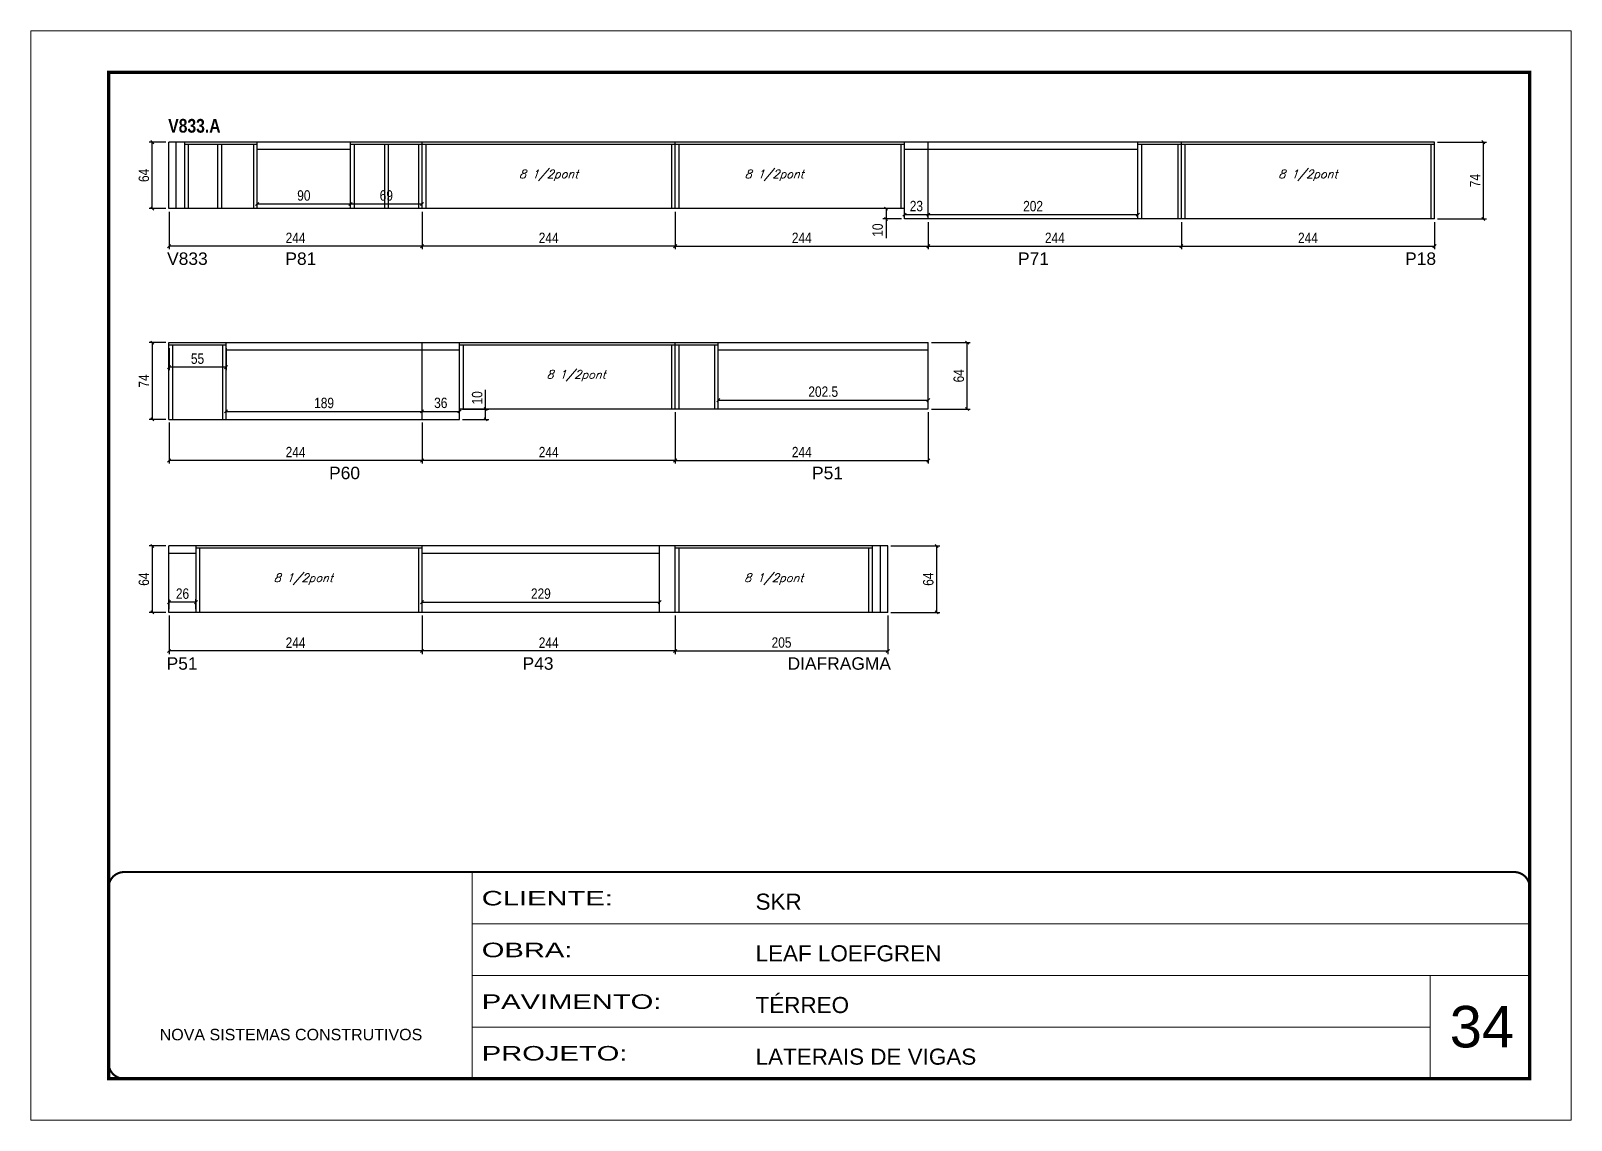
# Model space of a CAD drawing. Extents: x 3309 to 9590, y -2522 to 14608.
# Drawn here: x 4894 to 6379, y 4369 to 5419 of the extents above; entities that cross this region are included whole.
import ezdxf

# ---------------------------------------------------------------- set-up
doc = ezdxf.new("R2010")
doc.units = 0
doc.linetypes.add('CONTINUO', pattern=[0])
doc.linetypes.add('DASHED', pattern=[0.75, 0.5, -0.25])
for name, color, linetype in [('5', 5, 'Continuous'), ('COTA', 241, 'Continuous'), ('NOMENCLATURA', 7, 'Continuous'), ('Painéis', 200, 'Continuous'), ('SARR_2.2x7', 40, 'Continuous'), ('SARR_3.5x7', 81, 'Continuous'), ('texto', 7, 'Continuous')]:
    doc.layers.add(name, color=color, linetype=linetype)
for name, color, linetype, lineweight in [('CARIMBO', 255, 'Continuous', 9), ('Folhas', 255, 'Continuous', 9), ('SARRAFO DE PRESSAO', 251, 'DASHED', 9)]:
    doc.layers.add(name, color=color, linetype=linetype, lineweight=lineweight)
doc.styles.add('ARIAL', font='arial.ttf')
doc.styles.add('COTA TECNICA', font='techl___.ttf', dxfattribs={"height": 10})
doc.styles.add('Romans', font='romans.shx')
doc.styles.get("Standard").update_dxf_attribs({"font": 'arial.ttf'})
doc.styles.add('TECNICA', font='techb___.ttf', dxfattribs={"height": 10})
doc.styles.add('Tecnologia', font='')
doc.styles.get('Tecnologia').set_extended_font_data('Forgotten Futurist')
doc.dimstyles.new('PAINEL', dxfattribs={"dimtxt": 10, "dimasz": 3, "dimexe": 3, "dimexo": 3, "dimgap": 3, "dimtad": 1, "dimdec": 1, "dimzin": 12, "dimdsep": 46, "dimtxsty": 'COTA TECNICA', "dimblk1": 'OBLIQUE', "dimblk2": 'OBLIQUE', "dimsah": 1, "dimcen": 0.9, "dimclrd": 4, "dimclre": 4, "dimclrt": 240, "dimadec": 1, "dimazin": 3, "dimtfac": 1, "dimtdec": 1, "dimtmove": 0, "dimatfit": 3, "dimfxl": 1, "dimtolj": 1, "dimtzin": 12, "dimarcsym": 0})

msp = doc.modelspace()

# ---------------------------------------------------------------- texts
at = {"layer": '5', "linetype": 'Continuous'}
for s, rotation, p in [('V833', 0.00004, (5025.76, 5193.65)), ('P81', 0.00004, (5139.79, 5193.65)), ('P71', 0.00004, (5846.08, 5193.65)), ('P18', 0.00004, (6219.27, 5193.65)), ('P60', 359.99996, (5181.93, 4987.09)), ('P51', 359.99996, (5647.51, 4987.09)), ('P51', 359.99996, (5025.31, 4803.45)), ('P43', 359.99996, (5368.43, 4803.45)), ('DIAFRAGMA', 359.99996, (5623.94, 4803.45))]:
    msp.add_text(s, height=12, rotation=rotation, dxfattribs=at).set_placement(p)
at = {"layer": 'CARIMBO', "style": 'ARIAL'}
msp.add_text('34', height=40, dxfattribs=at).set_placement((6262.23, 4439.4))
at = {"layer": 'NOMENCLATURA', "style": 'TECNICA'}
msp.add_text('V833.A', height=13.2, dxfattribs=at).set_placement((5026.84, 5321.11))
at = {"layer": 'texto', "color": 2, "char_height": 8, "attachment_point": 5, "style": 'Romans'}
for insert in [(5393.56, 5279.93), (5611.06, 5279.93), (6125.56, 5279.93), (5420.06, 5086.75), (5157.06, 4890.7), (5610.56, 4890.7)]:
    msp.add_mtext('{\\Q19;\\C256;8 1/2pont}', dxfattribs=dict(at, insert=insert))

# ---------------------------------------------------------------- blocks, each defined once
blk = doc.blocks.new('9999999999')
at = {"color": 30, "linetype": 'CONTINUO'}
for p, q in [((98564.6, 34230.2), (98564.6, 34429.4)), ((98564.6, 34379.6), (99584, 34379.6)), ((98564.6, 34329.8), (99488, 34329.8)), ((99584, 34329.8), (99488, 34329.8)), ((99488, 34329.8), (99488, 34230.2)), ((98564.6, 34280), (99488, 34280))]:
    blk.add_line(p, q, dxfattribs=at)
at = {"color": 30, "linetype": 'CONTINUO', "const_width": 2}
blk.add_lwpolyline([(99584, 34230.2), (99584, 34414.4, 0.414214), (99569, 34429.4), (98229, 34429.4, 0.414214), (98214, 34414.4), (98214, 34245.2, 0.414214), (98229, 34230.2), (99584, 34230.2)], format="xyb", dxfattribs=at)
at = {"layer": 'Folhas'}
blk.add_lwpolyline([(98139, 34190.2), (99624, 34190.2), (99624, 35240.2), (98139, 35240.2)], close=True, dxfattribs=at)
at = {"layer": 'Folhas', "color": 30, "const_width": 3}
blk.add_lwpolyline([(98214, 34230.2), (99584, 34230.2), (99584, 35200.2), (98214, 35200.2)], close=True, dxfattribs=at)
at = {"color": 7, "linetype": 'Continuous', "ltscale": 5, "style": 'ARIAL'}
for s, height, p in [('SKR', 15.48, (98837.7, 34393.1)), ('LEAF LOEFGREN', 15.483, (98837.7, 34343.3)), ('TÉRREO', 15.48, (98837.7, 34293.5)), ('NOVA SISTEMAS CONSTRUTIVOS', 11.059, (98263.2, 34267.2)), ('LATERAIS DE VIGAS', 15.483, (98837.7, 34243.7))]:
    blk.add_text(s, height=height, dxfattribs=at).set_placement(p)
at = {"layer": 'Folhas', "color": 7, "style": 'Tecnologia', "width": 1.5}
for s, p in [('CLIENTE:', (98573.7, 34397.2)), ('OBRA:', (98573.7, 34347.3)), ('PAVIMENTO:', (98573.7, 34297.5)), ('PROJETO:', (98573.7, 34247.7))]:
    blk.add_text(s, height=14, dxfattribs=at).set_placement(p)
blk = doc.blocks.new('_Oblique')
at = {"color": 0, "linetype": 'ByBlock', "lineweight": -2}
blk.add_line((-0.5, -0.5), (0.5, 0.5), dxfattribs=at)
blk = doc.blocks.new('*D2630')
at = {"layer": 'COTA', "color": 4, "linetype": 'ByBlock', "lineweight": -2, "transparency": 16777216}
for p, q in [((5271.6, 5244.9), (5271.6, 5208.7)), ((5515.6, 5244.9), (5515.6, 5208.7)), ((5515.6, 5211.7), (5271.6, 5211.7))]:
    blk.add_line(p, q, dxfattribs=at)
at = {"layer": 'Defpoints', "color": 0, "linetype": 'ByBlock', "transparency": 16777216}
for p in [(5271.6, 5247.9), (5515.6, 5247.9), (5271.6, 5211.7)]:
    blk.add_point(p, dxfattribs=at)
at = {"layer": 'COTA', "color": 4, "linetype": 'ByBlock', "lineweight": -2, "transparency": 16777216, "xscale": 3, "yscale": 3, "zscale": 3, "rotation": 180}
blk.add_blockref('_Oblique', (5271.6, 5211.7), dxfattribs=at)
at = {"layer": 'COTA', "color": 4, "linetype": 'ByBlock', "lineweight": -2, "transparency": 16777216, "xscale": 3, "yscale": 3, "zscale": 3}
blk.add_blockref('_Oblique', (5515.6, 5211.7), dxfattribs=at)
at = {"layer": 'COTA', "color": 240, "linetype": 'ByBlock', "transparency": 16777216, "insert": (5393.6, 5219.7), "char_height": 10, "attachment_point": 5, "style": 'COTA TECNICA'}
blk.add_mtext('\\A1;244', dxfattribs=at)
blk = doc.blocks.new('*D2631')
at = {"layer": 'COTA', "color": 4, "linetype": 'ByBlock', "lineweight": -2, "transparency": 16777216}
for p, q in [((5027.6, 5244.9), (5027.6, 5208.7)), ((5271.6, 5244.9), (5271.6, 5208.7)), ((5271.6, 5211.7), (5027.6, 5211.7))]:
    blk.add_line(p, q, dxfattribs=at)
at = {"layer": 'Defpoints', "color": 0, "linetype": 'ByBlock', "transparency": 16777216}
for p in [(5027.6, 5247.9), (5271.6, 5247.9), (5027.6, 5211.7)]:
    blk.add_point(p, dxfattribs=at)
at = {"layer": 'COTA', "color": 4, "linetype": 'ByBlock', "lineweight": -2, "transparency": 16777216, "xscale": 3, "yscale": 3, "zscale": 3, "rotation": 180}
blk.add_blockref('_Oblique', (5027.6, 5211.7), dxfattribs=at)
at = {"layer": 'COTA', "color": 4, "linetype": 'ByBlock', "lineweight": -2, "transparency": 16777216, "xscale": 3, "yscale": 3, "zscale": 3}
blk.add_blockref('_Oblique', (5271.6, 5211.7), dxfattribs=at)
at = {"layer": 'COTA', "color": 240, "linetype": 'ByBlock', "transparency": 16777216, "insert": (5149.6, 5219.7), "char_height": 10, "attachment_point": 5, "style": 'COTA TECNICA'}
blk.add_mtext('\\A1;244', dxfattribs=at)
blk = doc.blocks.new('*D2632')
at = {"layer": 'COTA', "color": 4, "lineweight": -2, "transparency": 16777216}
for p, q in [((5515.6, 5244.9), (5515.6, 5208.7)), ((5759.6, 5234.9), (5759.6, 5208.7)), ((5515.6, 5211.7), (5759.6, 5211.7))]:
    blk.add_line(p, q, dxfattribs=at)
at = {"layer": 'Defpoints', "color": 0, "transparency": 16777216}
for p in [(5515.6, 5247.9), (5759.6, 5237.9), (5759.6, 5211.7)]:
    blk.add_point(p, dxfattribs=at)
at = {"layer": 'COTA', "color": 4, "lineweight": -2, "transparency": 16777216, "xscale": 3, "yscale": 3, "zscale": 3, "rotation": 180}
blk.add_blockref('_Oblique', (5515.6, 5211.7), dxfattribs=at)
at = {"layer": 'COTA', "color": 4, "lineweight": -2, "transparency": 16777216, "xscale": 3, "yscale": 3, "zscale": 3}
blk.add_blockref('_Oblique', (5759.6, 5211.7), dxfattribs=at)
at = {"layer": 'COTA', "color": 240, "transparency": 16777216, "insert": (5637.6, 5219.7), "char_height": 10, "attachment_point": 5, "style": 'COTA TECNICA'}
blk.add_mtext('\\A1;244', dxfattribs=at)
blk = doc.blocks.new('*D2633')
at = {"layer": 'COTA', "color": 4, "lineweight": -2, "transparency": 16777216}
for p, q in [((6250.6, 5311.9), (6297.7, 5311.9)), ((6294.7, 5237.9), (6294.7, 5311.9)), ((6250.6, 5237.9), (6297.7, 5237.9))]:
    blk.add_line(p, q, dxfattribs=at)
at = {"layer": 'Defpoints', "color": 0, "transparency": 16777216}
for p in [(6247.6, 5311.9), (6294.7, 5311.9), (6247.6, 5237.9)]:
    blk.add_point(p, dxfattribs=at)
at = {"layer": 'COTA', "color": 4, "lineweight": -2, "transparency": 16777216, "xscale": 3, "yscale": 3, "zscale": 3}
for p, rotation in [((6294.7, 5311.9), 90), ((6294.7, 5237.9), 270)]:
    blk.add_blockref('_Oblique', p, dxfattribs=dict(at, rotation=rotation))
at = {"layer": 'COTA', "color": 240, "transparency": 16777216, "insert": (6286.7, 5274.9), "char_height": 10, "attachment_point": 5, "rotation": 90, "style": 'COTA TECNICA'}
blk.add_mtext('\\A1;74', dxfattribs=at)
blk = doc.blocks.new('*D2634')
at = {"layer": 'COTA', "color": 4, "lineweight": -2, "transparency": 16777216}
for p, q in [((5759.6, 5234.9), (5759.6, 5208.7)), ((6003.6, 5234.9), (6003.6, 5208.7)), ((5759.6, 5211.7), (6003.6, 5211.7))]:
    blk.add_line(p, q, dxfattribs=at)
at = {"layer": 'Defpoints', "color": 0, "transparency": 16777216}
for p in [(5759.6, 5237.9), (6003.6, 5237.9), (6003.6, 5211.7)]:
    blk.add_point(p, dxfattribs=at)
at = {"layer": 'COTA', "color": 4, "lineweight": -2, "transparency": 16777216, "xscale": 3, "yscale": 3, "zscale": 3, "rotation": 180}
blk.add_blockref('_Oblique', (5759.6, 5211.7), dxfattribs=at)
at = {"layer": 'COTA', "color": 4, "lineweight": -2, "transparency": 16777216, "xscale": 3, "yscale": 3, "zscale": 3}
blk.add_blockref('_Oblique', (6003.6, 5211.7), dxfattribs=at)
at = {"layer": 'COTA', "color": 240, "transparency": 16777216, "insert": (5881.6, 5219.7), "char_height": 10, "attachment_point": 5, "style": 'COTA TECNICA'}
blk.add_mtext('\\A1;244', dxfattribs=at)
blk = doc.blocks.new('*D2635')
at = {"layer": 'COTA', "color": 4, "lineweight": -2, "transparency": 16777216}
for p, q in [((6003.6, 5234.9), (6003.6, 5208.7)), ((6247.6, 5234.9), (6247.6, 5208.7)), ((6003.6, 5211.7), (6247.6, 5211.7))]:
    blk.add_line(p, q, dxfattribs=at)
at = {"layer": 'Defpoints', "color": 0, "transparency": 16777216}
for p in [(6003.6, 5237.9), (6247.6, 5237.9), (6247.6, 5211.7)]:
    blk.add_point(p, dxfattribs=at)
at = {"layer": 'COTA', "color": 4, "lineweight": -2, "transparency": 16777216, "xscale": 3, "yscale": 3, "zscale": 3, "rotation": 180}
blk.add_blockref('_Oblique', (6003.6, 5211.7), dxfattribs=at)
at = {"layer": 'COTA', "color": 4, "lineweight": -2, "transparency": 16777216, "xscale": 3, "yscale": 3, "zscale": 3}
blk.add_blockref('_Oblique', (6247.6, 5211.7), dxfattribs=at)
at = {"layer": 'COTA', "color": 240, "transparency": 16777216, "insert": (6125.6, 5219.7), "char_height": 10, "attachment_point": 5, "style": 'COTA TECNICA'}
blk.add_mtext('\\A1;244', dxfattribs=at)
blk = doc.blocks.new('*D2636')
at = {"layer": 'COTA', "color": 4, "linetype": 'ByBlock', "lineweight": -2, "transparency": 16777216}
for p, q in [((5515.6, 5051.7), (5515.6, 5002.1)), ((5759.6, 5051.7), (5759.6, 5002.1)), ((5515.6, 5005.1), (5759.6, 5005.1))]:
    blk.add_line(p, q, dxfattribs=at)
at = {"layer": 'Defpoints', "color": 0, "linetype": 'ByBlock', "transparency": 16777216}
for p in [(5515.6, 5054.7), (5759.6, 5054.7), (5759.6, 5005.1)]:
    blk.add_point(p, dxfattribs=at)
at = {"layer": 'COTA', "color": 4, "linetype": 'ByBlock', "lineweight": -2, "transparency": 16777216, "xscale": 3, "yscale": 3, "zscale": 3, "rotation": 180}
blk.add_blockref('_Oblique', (5515.6, 5005.1), dxfattribs=at)
at = {"layer": 'COTA', "color": 4, "linetype": 'ByBlock', "lineweight": -2, "transparency": 16777216, "xscale": 3, "yscale": 3, "zscale": 3}
blk.add_blockref('_Oblique', (5759.6, 5005.1), dxfattribs=at)
at = {"layer": 'COTA', "color": 240, "linetype": 'ByBlock', "transparency": 16777216, "insert": (5637.6, 5013.2), "char_height": 10, "attachment_point": 5, "style": 'COTA TECNICA'}
blk.add_mtext('\\A1;244', dxfattribs=at)
blk = doc.blocks.new('*D2638')
at = {"layer": 'COTA', "color": 4, "lineweight": -2, "transparency": 16777216}
for p, q in [((5515.6, 5051.7), (5515.6, 5002.1)), ((5271.6, 5041.7), (5271.6, 5002.1)), ((5515.6, 5005.1), (5271.6, 5005.1))]:
    blk.add_line(p, q, dxfattribs=at)
at = {"layer": 'Defpoints', "color": 0, "transparency": 16777216}
for p in [(5515.6, 5054.7), (5271.6, 5044.7), (5271.6, 5005.1)]:
    blk.add_point(p, dxfattribs=at)
at = {"layer": 'COTA', "color": 4, "lineweight": -2, "transparency": 16777216, "xscale": 3, "yscale": 3, "zscale": 3, "rotation": 180}
blk.add_blockref('_Oblique', (5271.6, 5005.1), dxfattribs=at)
at = {"layer": 'COTA', "color": 4, "lineweight": -2, "transparency": 16777216, "xscale": 3, "yscale": 3, "zscale": 3}
blk.add_blockref('_Oblique', (5515.6, 5005.1), dxfattribs=at)
at = {"layer": 'COTA', "color": 240, "transparency": 16777216, "insert": (5393.6, 5013.2), "char_height": 10, "attachment_point": 5, "style": 'COTA TECNICA'}
blk.add_mtext('\\A1;244', dxfattribs=at)
blk = doc.blocks.new('*D2637')
at = {"layer": 'COTA', "color": 4, "lineweight": -2, "transparency": 16777216}
for p, q in [((5027.6, 5041.7), (5027.6, 5002.1)), ((5271.6, 5041.7), (5271.6, 5002.1)), ((5271.6, 5005.1), (5027.6, 5005.1))]:
    blk.add_line(p, q, dxfattribs=at)
at = {"layer": 'Defpoints', "color": 0, "transparency": 16777216}
for p in [(5027.6, 5044.7), (5271.6, 5044.7), (5027.6, 5005.1)]:
    blk.add_point(p, dxfattribs=at)
at = {"layer": 'COTA', "color": 4, "lineweight": -2, "transparency": 16777216, "xscale": 3, "yscale": 3, "zscale": 3, "rotation": 180}
blk.add_blockref('_Oblique', (5027.6, 5005.1), dxfattribs=at)
at = {"layer": 'COTA', "color": 4, "lineweight": -2, "transparency": 16777216, "xscale": 3, "yscale": 3, "zscale": 3}
blk.add_blockref('_Oblique', (5271.6, 5005.1), dxfattribs=at)
at = {"layer": 'COTA', "color": 240, "transparency": 16777216, "insert": (5149.6, 5013.2), "char_height": 10, "attachment_point": 5, "style": 'COTA TECNICA'}
blk.add_mtext('\\A1;244', dxfattribs=at)
blk = doc.blocks.new('*D2639')
at = {"layer": 'COTA', "color": 4, "lineweight": -2, "transparency": 16777216}
for p, q in [((5762.6, 5118.7), (5800.1, 5118.7)), ((5797.1, 5054.7), (5797.1, 5118.7)), ((5762.6, 5054.7), (5800.1, 5054.7))]:
    blk.add_line(p, q, dxfattribs=at)
at = {"layer": 'Defpoints', "color": 0, "transparency": 16777216}
for p in [(5759.6, 5118.7), (5797.1, 5118.7), (5759.6, 5054.7)]:
    blk.add_point(p, dxfattribs=at)
at = {"layer": 'COTA', "color": 4, "lineweight": -2, "transparency": 16777216, "xscale": 3, "yscale": 3, "zscale": 3}
for p, rotation in [((5797.1, 5118.7), 90), ((5797.1, 5054.7), 270)]:
    blk.add_blockref('_Oblique', p, dxfattribs=dict(at, rotation=rotation))
at = {"layer": 'COTA', "color": 240, "transparency": 16777216, "insert": (5789, 5086.7), "char_height": 10, "attachment_point": 5, "rotation": 90, "style": 'COTA TECNICA'}
blk.add_mtext('\\A1;64', dxfattribs=at)
blk = doc.blocks.new('*D2640')
at = {"layer": 'COTA', "color": 4, "linetype": 'ByBlock', "lineweight": -2, "transparency": 16777216}
for p, q in [((5271.6, 4855.7), (5271.6, 4818.5)), ((5515.6, 4855.7), (5515.6, 4818.5)), ((5515.6, 4821.5), (5271.6, 4821.5))]:
    blk.add_line(p, q, dxfattribs=at)
at = {"layer": 'Defpoints', "color": 0, "linetype": 'ByBlock', "transparency": 16777216}
for p in [(5271.6, 4858.7), (5515.6, 4858.7), (5271.6, 4821.5)]:
    blk.add_point(p, dxfattribs=at)
at = {"layer": 'COTA', "color": 4, "linetype": 'ByBlock', "lineweight": -2, "transparency": 16777216, "xscale": 3, "yscale": 3, "zscale": 3, "rotation": 180}
blk.add_blockref('_Oblique', (5271.6, 4821.5), dxfattribs=at)
at = {"layer": 'COTA', "color": 4, "linetype": 'ByBlock', "lineweight": -2, "transparency": 16777216, "xscale": 3, "yscale": 3, "zscale": 3}
blk.add_blockref('_Oblique', (5515.6, 4821.5), dxfattribs=at)
at = {"layer": 'COTA', "color": 240, "linetype": 'ByBlock', "transparency": 16777216, "insert": (5393.6, 4829.5), "char_height": 10, "attachment_point": 5, "style": 'COTA TECNICA'}
blk.add_mtext('\\A1;244', dxfattribs=at)
blk = doc.blocks.new('*D2641')
at = {"layer": 'COTA', "color": 4, "linetype": 'ByBlock', "lineweight": -2, "transparency": 16777216}
for p, q in [((5027.6, 4855.7), (5027.6, 4818.5)), ((5271.6, 4855.7), (5271.6, 4818.5)), ((5271.6, 4821.5), (5027.6, 4821.5))]:
    blk.add_line(p, q, dxfattribs=at)
at = {"layer": 'Defpoints', "color": 0, "linetype": 'ByBlock', "transparency": 16777216}
for p in [(5027.6, 4858.7), (5271.6, 4858.7), (5027.6, 4821.5)]:
    blk.add_point(p, dxfattribs=at)
at = {"layer": 'COTA', "color": 4, "linetype": 'ByBlock', "lineweight": -2, "transparency": 16777216, "xscale": 3, "yscale": 3, "zscale": 3, "rotation": 180}
blk.add_blockref('_Oblique', (5027.6, 4821.5), dxfattribs=at)
at = {"layer": 'COTA', "color": 4, "linetype": 'ByBlock', "lineweight": -2, "transparency": 16777216, "xscale": 3, "yscale": 3, "zscale": 3}
blk.add_blockref('_Oblique', (5271.6, 4821.5), dxfattribs=at)
at = {"layer": 'COTA', "color": 240, "linetype": 'ByBlock', "transparency": 16777216, "insert": (5149.6, 4829.5), "char_height": 10, "attachment_point": 5, "style": 'COTA TECNICA'}
blk.add_mtext('\\A1;244', dxfattribs=at)
blk = doc.blocks.new('*D2642')
at = {"layer": 'COTA', "color": 4, "lineweight": -2, "transparency": 16777216}
for p, q in [((5515.6, 4855.7), (5515.6, 4818.5)), ((5720.6, 4855.7), (5720.6, 4818.5)), ((5515.6, 4821.5), (5720.6, 4821.5))]:
    blk.add_line(p, q, dxfattribs=at)
at = {"layer": 'Defpoints', "color": 0, "transparency": 16777216}
for p in [(5515.6, 4858.7), (5720.6, 4858.7), (5720.6, 4821.5)]:
    blk.add_point(p, dxfattribs=at)
at = {"layer": 'COTA', "color": 4, "lineweight": -2, "transparency": 16777216, "xscale": 3, "yscale": 3, "zscale": 3, "rotation": 180}
blk.add_blockref('_Oblique', (5515.6, 4821.5), dxfattribs=at)
at = {"layer": 'COTA', "color": 4, "lineweight": -2, "transparency": 16777216, "xscale": 3, "yscale": 3, "zscale": 3}
blk.add_blockref('_Oblique', (5720.6, 4821.5), dxfattribs=at)
at = {"layer": 'COTA', "color": 240, "transparency": 16777216, "insert": (5618.1, 4829.6), "char_height": 10, "attachment_point": 5, "style": 'COTA TECNICA'}
blk.add_mtext('\\A1;205', dxfattribs=at)
blk = doc.blocks.new('*D2643')
at = {"layer": 'COTA', "color": 4, "lineweight": -2, "transparency": 16777216}
for p, q in [((5723.6, 4922.7), (5770.7, 4922.7)), ((5767.7, 4858.7), (5767.7, 4922.7)), ((5723.6, 4858.7), (5770.7, 4858.7))]:
    blk.add_line(p, q, dxfattribs=at)
at = {"layer": 'Defpoints', "color": 0, "transparency": 16777216}
for p in [(5720.6, 4922.7), (5767.7, 4922.7), (5720.6, 4858.7)]:
    blk.add_point(p, dxfattribs=at)
at = {"layer": 'COTA', "color": 4, "lineweight": -2, "transparency": 16777216, "xscale": 3, "yscale": 3, "zscale": 3}
for p, rotation in [((5767.7, 4922.7), 90), ((5767.7, 4858.7), 270)]:
    blk.add_blockref('_Oblique', p, dxfattribs=dict(at, rotation=rotation))
at = {"layer": 'COTA', "color": 240, "transparency": 16777216, "insert": (5759.6, 4890.7), "char_height": 10, "attachment_point": 5, "rotation": 90, "style": 'COTA TECNICA'}
blk.add_mtext('\\A1;64', dxfattribs=at)
blk = doc.blocks.new('*D2644')
at = {"layer": 'COTA', "color": 4, "lineweight": -2, "transparency": 16777216}
for p, q in [((5027.6, 4861.7), (5027.6, 4871.6)), ((5053.6, 4861.7), (5053.6, 4871.6)), ((5053.6, 4868.6), (5027.6, 4868.6))]:
    blk.add_line(p, q, dxfattribs=at)
at = {"layer": 'Defpoints', "color": 0, "transparency": 16777216}
for p in [(5027.6, 4868.6), (5027.6, 4858.7), (5053.6, 4858.7)]:
    blk.add_point(p, dxfattribs=at)
at = {"layer": 'COTA', "color": 4, "lineweight": -2, "transparency": 16777216, "xscale": 3, "yscale": 3, "zscale": 3, "rotation": 180}
blk.add_blockref('_Oblique', (5027.6, 4868.6), dxfattribs=at)
at = {"layer": 'COTA', "color": 4, "lineweight": -2, "transparency": 16777216, "xscale": 3, "yscale": 3, "zscale": 3}
blk.add_blockref('_Oblique', (5053.6, 4868.6), dxfattribs=at)
at = {"layer": 'COTA', "color": 240, "transparency": 16777216, "insert": (5040.6, 4876.7), "char_height": 10, "attachment_point": 5, "style": 'COTA TECNICA'}
blk.add_mtext('\\A1;26', dxfattribs=at)
blk = doc.blocks.new('*D2645')
at = {"layer": 'COTA', "color": 4, "lineweight": -2, "transparency": 16777216}
for p, q in [((5271.6, 4861.7), (5271.6, 4871.6)), ((5500.6, 4861.7), (5500.6, 4871.6)), ((5271.6, 4868.6), (5500.6, 4868.6))]:
    blk.add_line(p, q, dxfattribs=at)
at = {"layer": 'Defpoints', "color": 0, "transparency": 16777216}
for p in [(5271.6, 4858.7), (5500.6, 4868.6), (5500.6, 4858.7)]:
    blk.add_point(p, dxfattribs=at)
at = {"layer": 'COTA', "color": 4, "lineweight": -2, "transparency": 16777216, "xscale": 3, "yscale": 3, "zscale": 3, "rotation": 180}
blk.add_blockref('_Oblique', (5271.6, 4868.6), dxfattribs=at)
at = {"layer": 'COTA', "color": 4, "lineweight": -2, "transparency": 16777216, "xscale": 3, "yscale": 3, "zscale": 3}
blk.add_blockref('_Oblique', (5500.6, 4868.6), dxfattribs=at)
at = {"layer": 'COTA', "color": 240, "transparency": 16777216, "insert": (5386.1, 4876.7), "char_height": 10, "attachment_point": 5, "style": 'COTA TECNICA'}
blk.add_mtext('\\A1;229', dxfattribs=at)
blk = doc.blocks.new('*D2646')
at = {"layer": 'COTA', "color": 4, "lineweight": -2, "transparency": 16777216}
for p, q in [((5082.6, 5047.7), (5082.6, 5055.4)), ((5082.6, 5052.4), (5271.6, 5052.4)), ((5271.6, 5047.7), (5271.6, 5055.4))]:
    blk.add_line(p, q, dxfattribs=at)
at = {"layer": 'Defpoints', "color": 0, "transparency": 16777216}
for p in [(5271.6, 5052.4), (5082.6, 5044.7), (5271.6, 5044.7)]:
    blk.add_point(p, dxfattribs=at)
at = {"layer": 'COTA', "color": 4, "lineweight": -2, "transparency": 16777216, "xscale": 3, "yscale": 3, "zscale": 3, "rotation": 180}
blk.add_blockref('_Oblique', (5082.6, 5052.4), dxfattribs=at)
at = {"layer": 'COTA', "color": 4, "lineweight": -2, "transparency": 16777216, "xscale": 3, "yscale": 3, "zscale": 3}
blk.add_blockref('_Oblique', (5271.6, 5052.4), dxfattribs=at)
at = {"layer": 'COTA', "color": 240, "transparency": 16777216, "insert": (5177.1, 5060.5), "char_height": 10, "attachment_point": 5, "style": 'COTA TECNICA'}
blk.add_mtext('\\A1;189', dxfattribs=at)
blk = doc.blocks.new('*D2647')
at = {"layer": 'COTA', "color": 4, "lineweight": -2, "transparency": 16777216}
for p, q in [((5271.6, 5047.7), (5271.6, 5055.4)), ((5271.6, 5052.4), (5307.6, 5052.4)), ((5307.6, 5047.7), (5307.6, 5055.4))]:
    blk.add_line(p, q, dxfattribs=at)
at = {"layer": 'Defpoints', "color": 0, "transparency": 16777216}
for p in [(5307.6, 5052.4), (5271.6, 5044.7), (5307.6, 5044.7)]:
    blk.add_point(p, dxfattribs=at)
at = {"layer": 'COTA', "color": 4, "lineweight": -2, "transparency": 16777216, "xscale": 3, "yscale": 3, "zscale": 3, "rotation": 180}
blk.add_blockref('_Oblique', (5271.6, 5052.4), dxfattribs=at)
at = {"layer": 'COTA', "color": 4, "lineweight": -2, "transparency": 16777216, "xscale": 3, "yscale": 3, "zscale": 3}
blk.add_blockref('_Oblique', (5307.6, 5052.4), dxfattribs=at)
at = {"layer": 'COTA', "color": 240, "transparency": 16777216, "insert": (5289.6, 5060.6), "char_height": 10, "attachment_point": 5, "style": 'COTA TECNICA'}
blk.add_mtext('\\A1;36', dxfattribs=at)
blk = doc.blocks.new('*D2648')
at = {"layer": 'COTA', "color": 4, "lineweight": -2, "transparency": 16777216}
for p, q in [((5332.8, 5054.7), (5332.8, 5073.2)), ((5310.6, 5054.7), (5335.8, 5054.7)), ((5332.8, 5044.7), (5332.8, 5054.7)), ((5310.6, 5044.7), (5335.8, 5044.7))]:
    blk.add_line(p, q, dxfattribs=at)
at = {"layer": 'Defpoints', "color": 0, "transparency": 16777216}
for p in [(5307.6, 5054.7), (5332.8, 5054.7), (5307.6, 5044.7)]:
    blk.add_point(p, dxfattribs=at)
at = {"layer": 'COTA', "color": 4, "lineweight": -2, "transparency": 16777216, "xscale": 3, "yscale": 3, "zscale": 3}
for p, rotation in [((5332.8, 5054.7), 90), ((5332.8, 5044.7), 270)]:
    blk.add_blockref('_Oblique', p, dxfattribs=dict(at, rotation=rotation))
at = {"layer": 'COTA', "color": 240, "transparency": 16777216, "insert": (5324.7, 5065.5), "char_height": 10, "attachment_point": 5, "rotation": 90, "style": 'COTA TECNICA'}
blk.add_mtext('\\A1;10', dxfattribs=at)
blk = doc.blocks.new('*D2649')
at = {"layer": 'COTA', "color": 4, "lineweight": -2, "transparency": 16777216}
for p, q in [((5557.1, 5057.7), (5557.1, 5066.3)), ((5759.6, 5057.7), (5759.6, 5066.3)), ((5557.1, 5063.3), (5759.6, 5063.3))]:
    blk.add_line(p, q, dxfattribs=at)
at = {"layer": 'Defpoints', "color": 0, "transparency": 16777216}
for p in [(5557.1, 5054.7), (5759.6, 5063.3), (5759.6, 5054.7)]:
    blk.add_point(p, dxfattribs=at)
at = {"layer": 'COTA', "color": 4, "lineweight": -2, "transparency": 16777216, "xscale": 3, "yscale": 3, "zscale": 3, "rotation": 180}
blk.add_blockref('_Oblique', (5557.1, 5063.3), dxfattribs=at)
at = {"layer": 'COTA', "color": 4, "lineweight": -2, "transparency": 16777216, "xscale": 3, "yscale": 3, "zscale": 3}
blk.add_blockref('_Oblique', (5759.6, 5063.3), dxfattribs=at)
at = {"layer": 'COTA', "color": 240, "transparency": 16777216, "insert": (5658.3, 5071.4), "char_height": 10, "attachment_point": 5, "style": 'COTA TECNICA'}
blk.add_mtext('\\A1;202.5', dxfattribs=at)
blk = doc.blocks.new('*D2650')
at = {"layer": 'COTA', "color": 4, "lineweight": -2, "transparency": 16777216}
for p, q in [((5733.6, 5247.9), (5715.9, 5247.9)), ((5718.9, 5247.9), (5718.9, 5237.9)), ((5733.6, 5237.9), (5715.9, 5237.9)), ((5718.9, 5237.9), (5718.9, 5219.5))]:
    blk.add_line(p, q, dxfattribs=at)
at = {"layer": 'Defpoints', "color": 0, "transparency": 16777216}
for p in [(5736.6, 5247.9), (5718.9, 5237.9), (5736.6, 5237.9)]:
    blk.add_point(p, dxfattribs=at)
at = {"layer": 'COTA', "color": 4, "lineweight": -2, "transparency": 16777216, "xscale": 3, "yscale": 3, "zscale": 3}
for p, rotation in [((5718.9, 5247.9), 90), ((5718.9, 5237.9), 270)]:
    blk.add_blockref('_Oblique', p, dxfattribs=dict(at, rotation=rotation))
at = {"layer": 'COTA', "color": 240, "transparency": 16777216, "insert": (5710.8, 5227.2), "char_height": 10, "attachment_point": 5, "rotation": 90, "style": 'COTA TECNICA'}
blk.add_mtext('\\A1;10', dxfattribs=at)
blk = doc.blocks.new('*D2651')
at = {"layer": 'COTA', "color": 4, "lineweight": -2, "transparency": 16777216}
for p, q in [((5736.6, 5240.9), (5736.6, 5245.1)), ((5736.6, 5242.1), (5759.6, 5242.1)), ((5759.6, 5240.9), (5759.6, 5245.1))]:
    blk.add_line(p, q, dxfattribs=at)
at = {"layer": 'Defpoints', "color": 0, "transparency": 16777216}
for p in [(5759.6, 5242.1), (5736.6, 5237.9), (5759.6, 5237.9)]:
    blk.add_point(p, dxfattribs=at)
at = {"layer": 'COTA', "color": 4, "lineweight": -2, "transparency": 16777216, "xscale": 3, "yscale": 3, "zscale": 3, "rotation": 180}
blk.add_blockref('_Oblique', (5736.6, 5242.1), dxfattribs=at)
at = {"layer": 'COTA', "color": 4, "lineweight": -2, "transparency": 16777216, "xscale": 3, "yscale": 3, "zscale": 3}
blk.add_blockref('_Oblique', (5759.6, 5242.1), dxfattribs=at)
at = {"layer": 'COTA', "color": 240, "transparency": 16777216, "insert": (5748.1, 5250.3), "char_height": 10, "attachment_point": 5, "style": 'COTA TECNICA'}
blk.add_mtext('\\A1;23', dxfattribs=at)
blk = doc.blocks.new('*D2652')
at = {"layer": 'COTA', "color": 4, "lineweight": -2, "transparency": 16777216}
for p, q in [((5759.6, 5240.9), (5759.6, 5245.1)), ((5759.6, 5242.1), (5961.6, 5242.1))]:
    blk.add_line(p, q, dxfattribs=at)
at = {"layer": 'Defpoints', "color": 0, "transparency": 16777216}
for p in [(5961.6, 5242.1), (5961.6, 5242.1), (5759.6, 5237.9)]:
    blk.add_point(p, dxfattribs=at)
at = {"layer": 'COTA', "color": 4, "lineweight": -2, "transparency": 16777216, "xscale": 3, "yscale": 3, "zscale": 3, "rotation": 180}
blk.add_blockref('_Oblique', (5759.6, 5242.1), dxfattribs=at)
at = {"layer": 'COTA', "color": 4, "lineweight": -2, "transparency": 16777216, "xscale": 3, "yscale": 3, "zscale": 3}
blk.add_blockref('_Oblique', (5961.6, 5242.1), dxfattribs=at)
at = {"layer": 'COTA', "color": 240, "transparency": 16777216, "insert": (5860.6, 5250.2), "char_height": 10, "attachment_point": 5, "style": 'COTA TECNICA'}
blk.add_mtext('\\A1;202', dxfattribs=at)
blk = doc.blocks.new('*D2653')
at = {"layer": 'COTA', "color": 4, "lineweight": -2, "transparency": 16777216}
for p, q in [((5112.6, 5250.9), (5112.6, 5255.4)), ((5112.6, 5252.4), (5202.6, 5252.4)), ((5202.6, 5250.9), (5202.6, 5255.4))]:
    blk.add_line(p, q, dxfattribs=at)
at = {"layer": 'Defpoints', "color": 0, "transparency": 16777216}
for p in [(5112.6, 5247.9), (5202.6, 5252.4), (5202.6, 5247.9)]:
    blk.add_point(p, dxfattribs=at)
at = {"layer": 'COTA', "color": 4, "lineweight": -2, "transparency": 16777216, "xscale": 3, "yscale": 3, "zscale": 3, "rotation": 180}
blk.add_blockref('_Oblique', (5112.6, 5252.4), dxfattribs=at)
at = {"layer": 'COTA', "color": 4, "lineweight": -2, "transparency": 16777216, "xscale": 3, "yscale": 3, "zscale": 3}
blk.add_blockref('_Oblique', (5202.6, 5252.4), dxfattribs=at)
at = {"layer": 'COTA', "color": 240, "transparency": 16777216, "insert": (5157.6, 5260.5), "char_height": 10, "attachment_point": 5, "style": 'COTA TECNICA'}
blk.add_mtext('\\A1;90', dxfattribs=at)
blk = doc.blocks.new('*D2654')
at = {"layer": 'COTA', "color": 4, "lineweight": -2, "transparency": 16777216}
for p, q in [((5202.6, 5250.9), (5202.6, 5255.4)), ((5202.6, 5252.4), (5271.6, 5252.4))]:
    blk.add_line(p, q, dxfattribs=at)
at = {"layer": 'Defpoints', "color": 0, "transparency": 16777216}
for p in [(5202.6, 5247.9), (5271.6, 5252.4), (5271.6, 5252.4)]:
    blk.add_point(p, dxfattribs=at)
at = {"layer": 'COTA', "color": 4, "lineweight": -2, "transparency": 16777216, "xscale": 3, "yscale": 3, "zscale": 3, "rotation": 180}
blk.add_blockref('_Oblique', (5202.6, 5252.4), dxfattribs=at)
at = {"layer": 'COTA', "color": 4, "lineweight": -2, "transparency": 16777216, "xscale": 3, "yscale": 3, "zscale": 3}
blk.add_blockref('_Oblique', (5271.6, 5252.4), dxfattribs=at)
at = {"layer": 'COTA', "color": 240, "transparency": 16777216, "insert": (5237.1, 5260.5), "char_height": 10, "attachment_point": 5, "style": 'COTA TECNICA'}
blk.add_mtext('\\A1;69', dxfattribs=at)
blk = doc.blocks.new('*D2655')
at = {"layer": 'COTA', "color": 4, "lineweight": -2, "transparency": 16777216}
for p, q in [((5024.6, 5311.9), (5008.5, 5311.9)), ((5011.5, 5247.9), (5011.5, 5311.9)), ((5024.6, 5247.9), (5008.5, 5247.9))]:
    blk.add_line(p, q, dxfattribs=at)
at = {"layer": 'Defpoints', "color": 0, "transparency": 16777216}
for p in [(5011.5, 5311.9), (5027.6, 5311.9), (5027.6, 5247.9)]:
    blk.add_point(p, dxfattribs=at)
at = {"layer": 'COTA', "color": 4, "lineweight": -2, "transparency": 16777216, "xscale": 3, "yscale": 3, "zscale": 3}
for p, rotation in [((5011.5, 5311.9), 90), ((5011.5, 5247.9), 270)]:
    blk.add_blockref('_Oblique', p, dxfattribs=dict(at, rotation=rotation))
at = {"layer": 'COTA', "color": 240, "transparency": 16777216, "insert": (5003.4, 5279.9), "char_height": 10, "attachment_point": 5, "rotation": 90, "style": 'COTA TECNICA'}
blk.add_mtext('\\A1;64', dxfattribs=at)
blk = doc.blocks.new('*D2656')
at = {"layer": 'COTA', "color": 4, "lineweight": -2, "transparency": 16777216}
for p, q in [((5024.6, 5118.7), (5008.5, 5118.7)), ((5011.5, 5118.7), (5011.5, 5044.7)), ((5024.6, 5044.7), (5008.5, 5044.7))]:
    blk.add_line(p, q, dxfattribs=at)
at = {"layer": 'Defpoints', "color": 0, "transparency": 16777216}
for p in [(5027.6, 5118.7), (5011.5, 5044.7), (5027.6, 5044.7)]:
    blk.add_point(p, dxfattribs=at)
at = {"layer": 'COTA', "color": 4, "lineweight": -2, "transparency": 16777216, "xscale": 3, "yscale": 3, "zscale": 3}
for p, rotation in [((5011.5, 5118.7), 90), ((5011.5, 5044.7), 270)]:
    blk.add_blockref('_Oblique', p, dxfattribs=dict(at, rotation=rotation))
at = {"layer": 'COTA', "color": 240, "transparency": 16777216, "insert": (5003.4, 5081.7), "char_height": 10, "attachment_point": 5, "rotation": 90, "style": 'COTA TECNICA'}
blk.add_mtext('\\A1;74', dxfattribs=at)
blk = doc.blocks.new('*D2657')
at = {"layer": 'COTA', "color": 4, "lineweight": -2, "transparency": 16777216}
for p, q in [((5024.6, 4922.7), (5008.5, 4922.7)), ((5011.5, 4922.7), (5011.5, 4858.7)), ((5024.6, 4858.7), (5008.5, 4858.7))]:
    blk.add_line(p, q, dxfattribs=at)
at = {"layer": 'Defpoints', "color": 0, "transparency": 16777216}
for p in [(5027.6, 4922.7), (5011.5, 4858.7), (5027.6, 4858.7)]:
    blk.add_point(p, dxfattribs=at)
at = {"layer": 'COTA', "color": 4, "lineweight": -2, "transparency": 16777216, "xscale": 3, "yscale": 3, "zscale": 3}
for p, rotation in [((5011.5, 4922.7), 90), ((5011.5, 4858.7), 270)]:
    blk.add_blockref('_Oblique', p, dxfattribs=dict(at, rotation=rotation))
at = {"layer": 'COTA', "color": 240, "transparency": 16777216, "insert": (5003.4, 4890.7), "char_height": 10, "attachment_point": 5, "rotation": 90, "style": 'COTA TECNICA'}
blk.add_mtext('\\A1;64', dxfattribs=at)
blk = doc.blocks.new('*D2658')
at = {"layer": 'COTA', "color": 4, "lineweight": -2, "transparency": 16777216}
for p, q in [((5027.6, 5113.5), (5027.6, 5092.1)), ((5082.6, 5113.5), (5082.6, 5092.1)), ((5082.6, 5095.1), (5027.6, 5095.1))]:
    blk.add_line(p, q, dxfattribs=at)
at = {"layer": 'Defpoints', "color": 0, "transparency": 16777216}
for p in [(5027.6, 5116.5), (5082.6, 5116.5), (5027.6, 5095.1)]:
    blk.add_point(p, dxfattribs=at)
at = {"layer": 'COTA', "color": 4, "lineweight": -2, "transparency": 16777216, "xscale": 3, "yscale": 3, "zscale": 3, "rotation": 180}
blk.add_blockref('_Oblique', (5027.6, 5095.1), dxfattribs=at)
at = {"layer": 'COTA', "color": 4, "lineweight": -2, "transparency": 16777216, "xscale": 3, "yscale": 3, "zscale": 3}
blk.add_blockref('_Oblique', (5082.6, 5095.1), dxfattribs=at)
at = {"layer": 'COTA', "color": 240, "transparency": 16777216, "insert": (5055.1, 5103.2), "char_height": 10, "attachment_point": 5, "style": 'COTA TECNICA'}
blk.add_mtext('\\A1;55', dxfattribs=at)

# ---------------------------------------------------------------- dimensions: what is measured, and where the dimension line sits
at = {"layer": 'COTA'}
for base, p1, p2, angle, picture, middle in [((5011.47, 5311.93), (5027.56, 5247.93), (5027.56, 5311.93), 90, '*D2655', (5003.37, 5279.93)), ((6294.73, 5311.93), (6247.56, 5237.93), (6247.56, 5311.93), 90, '*D2633', (6286.66, 5274.93)), ((5718.88, 5237.93), (5736.56, 5247.93), (5736.56, 5237.93), 90, '*D2650', (5710.78, 5227.21)), ((5011.47, 5044.75), (5027.56, 5118.75), (5027.56, 5044.75), 90, '*D2656', (5003.4, 5081.75)), ((5797.06, 5118.75), (5759.56, 5054.75), (5759.56, 5118.75), 90, '*D2639', (5788.96, 5086.75)), ((5332.76, 5054.75), (5307.56, 5044.75), (5307.56, 5054.75), 90, '*D2648', (5324.66, 5065.46)), ((5271.56, 5005.11), (5515.56, 5054.75), (5271.56, 5044.75), 180, '*D2638', (5393.56, 5013.18)), ((5027.56, 5005.11), (5271.56, 5044.75), (5027.56, 5044.75), 180, '*D2637', (5149.56, 5013.18)), ((5011.47, 4858.7), (5027.56, 4922.7), (5027.56, 4858.7), 90, '*D2657', (5003.37, 4890.7)), ((5767.73, 4922.7), (5720.56, 4858.7), (5720.56, 4922.7), 90, '*D2643', (5759.63, 4890.7))]:
    dim = msp.add_linear_dim(base=base, p1=p1, p2=p2, angle=angle, dimstyle='PAINEL', dxfattribs=at)
    dim.commit()
    dim.dimension.update_dxf_attribs({"geometry": picture, "text_midpoint": middle})
for base, p1, p2, picture, middle in [((5202.56, 5252.41), (5112.56, 5247.93), (5202.56, 5247.93), '*D2653', (5157.56, 5260.54)), ((5759.56, 5211.67), (5515.56, 5247.93), (5759.56, 5237.93), '*D2632', (5637.56, 5219.74)), ((5759.56, 5242.1), (5736.56, 5237.93), (5759.56, 5237.93), '*D2651', (5748.06, 5250.31)), ((6003.56, 5211.67), (5759.56, 5237.93), (6003.56, 5237.93), '*D2634', (5881.56, 5219.74)), ((5027.56, 5095.12), (5082.56, 5116.55), (5027.56, 5116.55), '*D2658', (5055.06, 5103.23)), ((5271.56, 5052.37), (5082.56, 5044.75), (5271.56, 5044.75), '*D2646', (5177.06, 5060.47)), ((5759.56, 5063.26), (5557.06, 5054.75), (5759.56, 5054.75), '*D2649', (5658.31, 5071.37)), ((5027.56, 4868.58), (5053.56, 4858.7), (5027.56, 4858.7), '*D2644', (5040.56, 4876.68)), ((5500.56, 4868.58), (5271.56, 4858.7), (5500.56, 4858.7), '*D2645', (5386.06, 4876.66)), ((5720.56, 4821.47), (5515.56, 4858.7), (5720.56, 4858.7), '*D2642', (5618.06, 4829.58))]:
    dim = msp.add_linear_dim(base=base, p1=p1, p2=p2, dimstyle='PAINEL', dxfattribs=at)
    dim.commit()
    dim.dimension.update_dxf_attribs({"geometry": picture, "text_midpoint": middle})
for base, p1, p2, picture, middle in [((5271.56, 5252.41), (5202.56, 5247.93), (5271.56, 5252.41), '*D2654', (5237.06, 5260.54)), ((5961.56, 5242.1), (5759.56, 5237.93), (5961.56, 5242.1), '*D2652', (5860.56, 5250.2)), ((6247.56, 5211.67), (6003.56, 5237.93), (6247.56, 5237.93), '*D2635', (6125.56, 5219.74)), ((5307.56, 5052.37), (5271.56, 5044.75), (5307.56, 5044.75), '*D2647', (5289.56, 5060.59))]:
    dim = msp.add_linear_dim(base=base, p1=p1, p2=p2, dimstyle='PAINEL', override={"dimtmove": 1}, dxfattribs=at)
    dim.commit()
    dim.dimension.update_dxf_attribs({"geometry": picture, "text_midpoint": middle})
at = {"layer": 'COTA', "linetype": 'ByBlock'}
for base, p1, p2, picture, middle in [((5027.56, 5211.67), (5271.56, 5247.93), (5027.56, 5247.93), '*D2631', (5149.56, 5219.74)), ((5027.56, 4821.47), (5271.56, 4858.7), (5027.56, 4858.7), '*D2641', (5149.56, 4829.54))]:
    dim = msp.add_linear_dim(base=base, p1=p1, p2=p2, angle=180, dimstyle='PAINEL', override={"dimtmove": 1}, dxfattribs=at)
    dim.commit()
    dim.dimension.update_dxf_attribs({"geometry": picture, "text_midpoint": middle})
for base, p1, p2, picture, middle in [((5271.56, 5211.67), (5515.56, 5247.93), (5271.56, 5247.93), '*D2630', (5393.56, 5219.74)), ((5271.56, 4821.47), (5515.56, 4858.7), (5271.56, 4858.7), '*D2640', (5393.56, 4829.54))]:
    dim = msp.add_linear_dim(base=base, p1=p1, p2=p2, angle=180, dimstyle='PAINEL', dxfattribs=at)
    dim.commit()
    dim.dimension.update_dxf_attribs({"geometry": picture, "text_midpoint": middle})
dim = msp.add_linear_dim(base=(5759.56, 5005.11), p1=(5515.56, 5054.75), p2=(5759.56, 5054.75), dimstyle='PAINEL', override={"dimtmove": 1}, dxfattribs=at)
dim.commit()
dim.dimension.update_dxf_attribs({"geometry": '*D2636', "text_midpoint": (5637.56, 5013.18)})

# ---------------------------------------------------------------- linework, layer by layer
at = {"layer": 'COTA'}
for p, q in [((5736.56, 5247.93), (5736.56, 5311.93)), ((5307.56, 5054.75), (5307.56, 5118.75))]:
    msp.add_line(p, q, dxfattribs=at)
at = {"layer": 'Painéis', "linetype": 'ByBlock'}
for p, q in [((6247.56, 5311.93), (5027.56, 5311.93)), ((5027.56, 5247.93), (5027.56, 5311.93)), ((5271.56, 5247.93), (5271.56, 5311.93)), ((5515.56, 5247.93), (5515.56, 5311.93)), ((5759.56, 5237.93), (5759.56, 5311.93)), ((6003.56, 5237.93), (6003.56, 5311.93)), ((6247.56, 5237.93), (6247.56, 5311.93)), ((5736.56, 5247.93), (5027.56, 5247.93)), ((5736.56, 5237.93), (5736.56, 5247.93)), ((6247.56, 5237.93), (5736.56, 5237.93)), ((5027.56, 5118.75), (5759.56, 5118.75)), ((5027.56, 5044.75), (5027.56, 5118.75)), ((5271.56, 5044.75), (5271.56, 5118.75)), ((5515.56, 5054.75), (5515.56, 5118.75)), ((5759.56, 5054.75), (5759.56, 5118.75)), ((5307.56, 5054.75), (5759.56, 5054.75)), ((5307.56, 5044.75), (5307.56, 5054.75)), ((5027.56, 5044.75), (5307.56, 5044.75)), ((5720.56, 4922.7), (5027.56, 4922.7)), ((5027.56, 4858.7), (5027.56, 4922.7)), ((5271.56, 4858.7), (5271.56, 4922.7)), ((5515.56, 4858.7), (5515.56, 4922.7)), ((5720.56, 4858.7), (5720.56, 4922.7)), ((5720.56, 4858.7), (5027.56, 4858.7))]:
    msp.add_line(p, q, dxfattribs=at)
at = {"layer": 'SARR_2.2x7', "linetype": 'Continuous'}
for p, q in [((5034.56, 5247.93), (5034.56, 5311.93)), ((5112.56, 5309.73), (5042.56, 5309.73)), ((5202.56, 5304.93), (5112.56, 5304.93)), ((5271.56, 5309.73), (5202.56, 5309.73)), ((5515.56, 5309.73), (5271.56, 5309.73)), ((5736.56, 5309.73), (5515.56, 5309.73)), ((5759.56, 5304.93), (5736.56, 5304.93)), ((5961.56, 5304.93), (5759.56, 5304.93)), ((6003.56, 5309.73), (5961.56, 5309.73)), ((6247.56, 5309.73), (6003.56, 5309.73)), ((5027.56, 5116.55), (5082.56, 5116.55)), ((5082.56, 5111.75), (5271.56, 5111.75)), ((5271.56, 5111.75), (5307.56, 5111.75)), ((5307.56, 5116.55), (5515.56, 5116.55)), ((5515.56, 5116.55), (5557.06, 5116.55)), ((5557.06, 5111.75), (5759.56, 5111.75)), ((5027.56, 4915.7), (5053.56, 4915.7)), ((5271.56, 4920.5), (5053.56, 4920.5)), ((5271.56, 4915.7), (5500.56, 4915.7)), ((5705.56, 4920.5), (5515.56, 4920.5)), ((5713.56, 4858.7), (5713.56, 4922.7))]:
    msp.add_line(p, q, dxfattribs=at)
at = {"layer": 'SARR_3.5x7'}
for p, q in [((5042.56, 5311.93), (5042.56, 5247.93)), ((5046.06, 5309.73), (5046.06, 5247.93)), ((5074.82, 5247.93), (5074.82, 5309.73)), ((5078.32, 5309.73), (5078.32, 5247.93)), ((5109.06, 5309.73), (5109.06, 5247.93)), ((5112.56, 5247.93), (5112.56, 5311.93)), ((5202.56, 5247.93), (5202.56, 5311.93)), ((5206.06, 5309.73), (5206.06, 5247.93)), ((5235.53, 5247.93), (5235.53, 5309.73)), ((5239.03, 5309.73), (5239.03, 5247.93)), ((5268.06, 5309.73), (5268.06, 5247.93)), ((5275.06, 5309.73), (5275.06, 5247.93)), ((5512.06, 5309.73), (5512.06, 5247.93)), ((5519.06, 5309.73), (5519.06, 5247.93)), ((5733.06, 5309.73), (5733.06, 5247.93)), ((5961.56, 5237.93), (5961.56, 5311.93)), ((5965.06, 5309.73), (5965.06, 5237.93)), ((6000.06, 5309.73), (6000.06, 5237.93)), ((6007.06, 5309.73), (6007.06, 5237.93)), ((6244.06, 5309.73), (6244.06, 5237.93)), ((5031.06, 5116.55), (5031.06, 5044.75)), ((5079.06, 5116.55), (5079.06, 5044.75)), ((5082.56, 5044.75), (5082.56, 5118.75)), ((5311.06, 5116.55), (5311.06, 5054.75)), ((5512.06, 5116.55), (5512.06, 5054.75)), ((5519.06, 5116.55), (5519.06, 5054.75)), ((5553.56, 5116.55), (5553.56, 5054.75)), ((5557.06, 5054.75), (5557.06, 5118.75)), ((5053.56, 4922.7), (5053.56, 4858.7)), ((5057.06, 4920.5), (5057.06, 4858.7)), ((5268.06, 4920.5), (5268.06, 4858.7)), ((5500.56, 4858.7), (5500.56, 4922.7)), ((5519.06, 4920.5), (5519.06, 4858.7)), ((5702.06, 4920.5), (5702.06, 4858.7)), ((5705.56, 4922.7), (5705.56, 4858.7))]:
    msp.add_line(p, q, dxfattribs=at)

# ---------------------------------------------------------------- block references
at = {"layer": 'SARRAFO DE PRESSAO', "color": 6, "linetype": 'ByBlock'}
msp.add_blockref('9999999999', (-93244.61, -29820.95), dxfattribs=at)

msp.set_redraw_order([(e.dxf.handle, doc.entitydb.next_handle()) for e in msp.query("TEXT MTEXT ATTDEF DIMENSION ARC_DIMENSION")])  # texts and dimensions are drawn at this point

doc.saveas('drawing.dxf')
